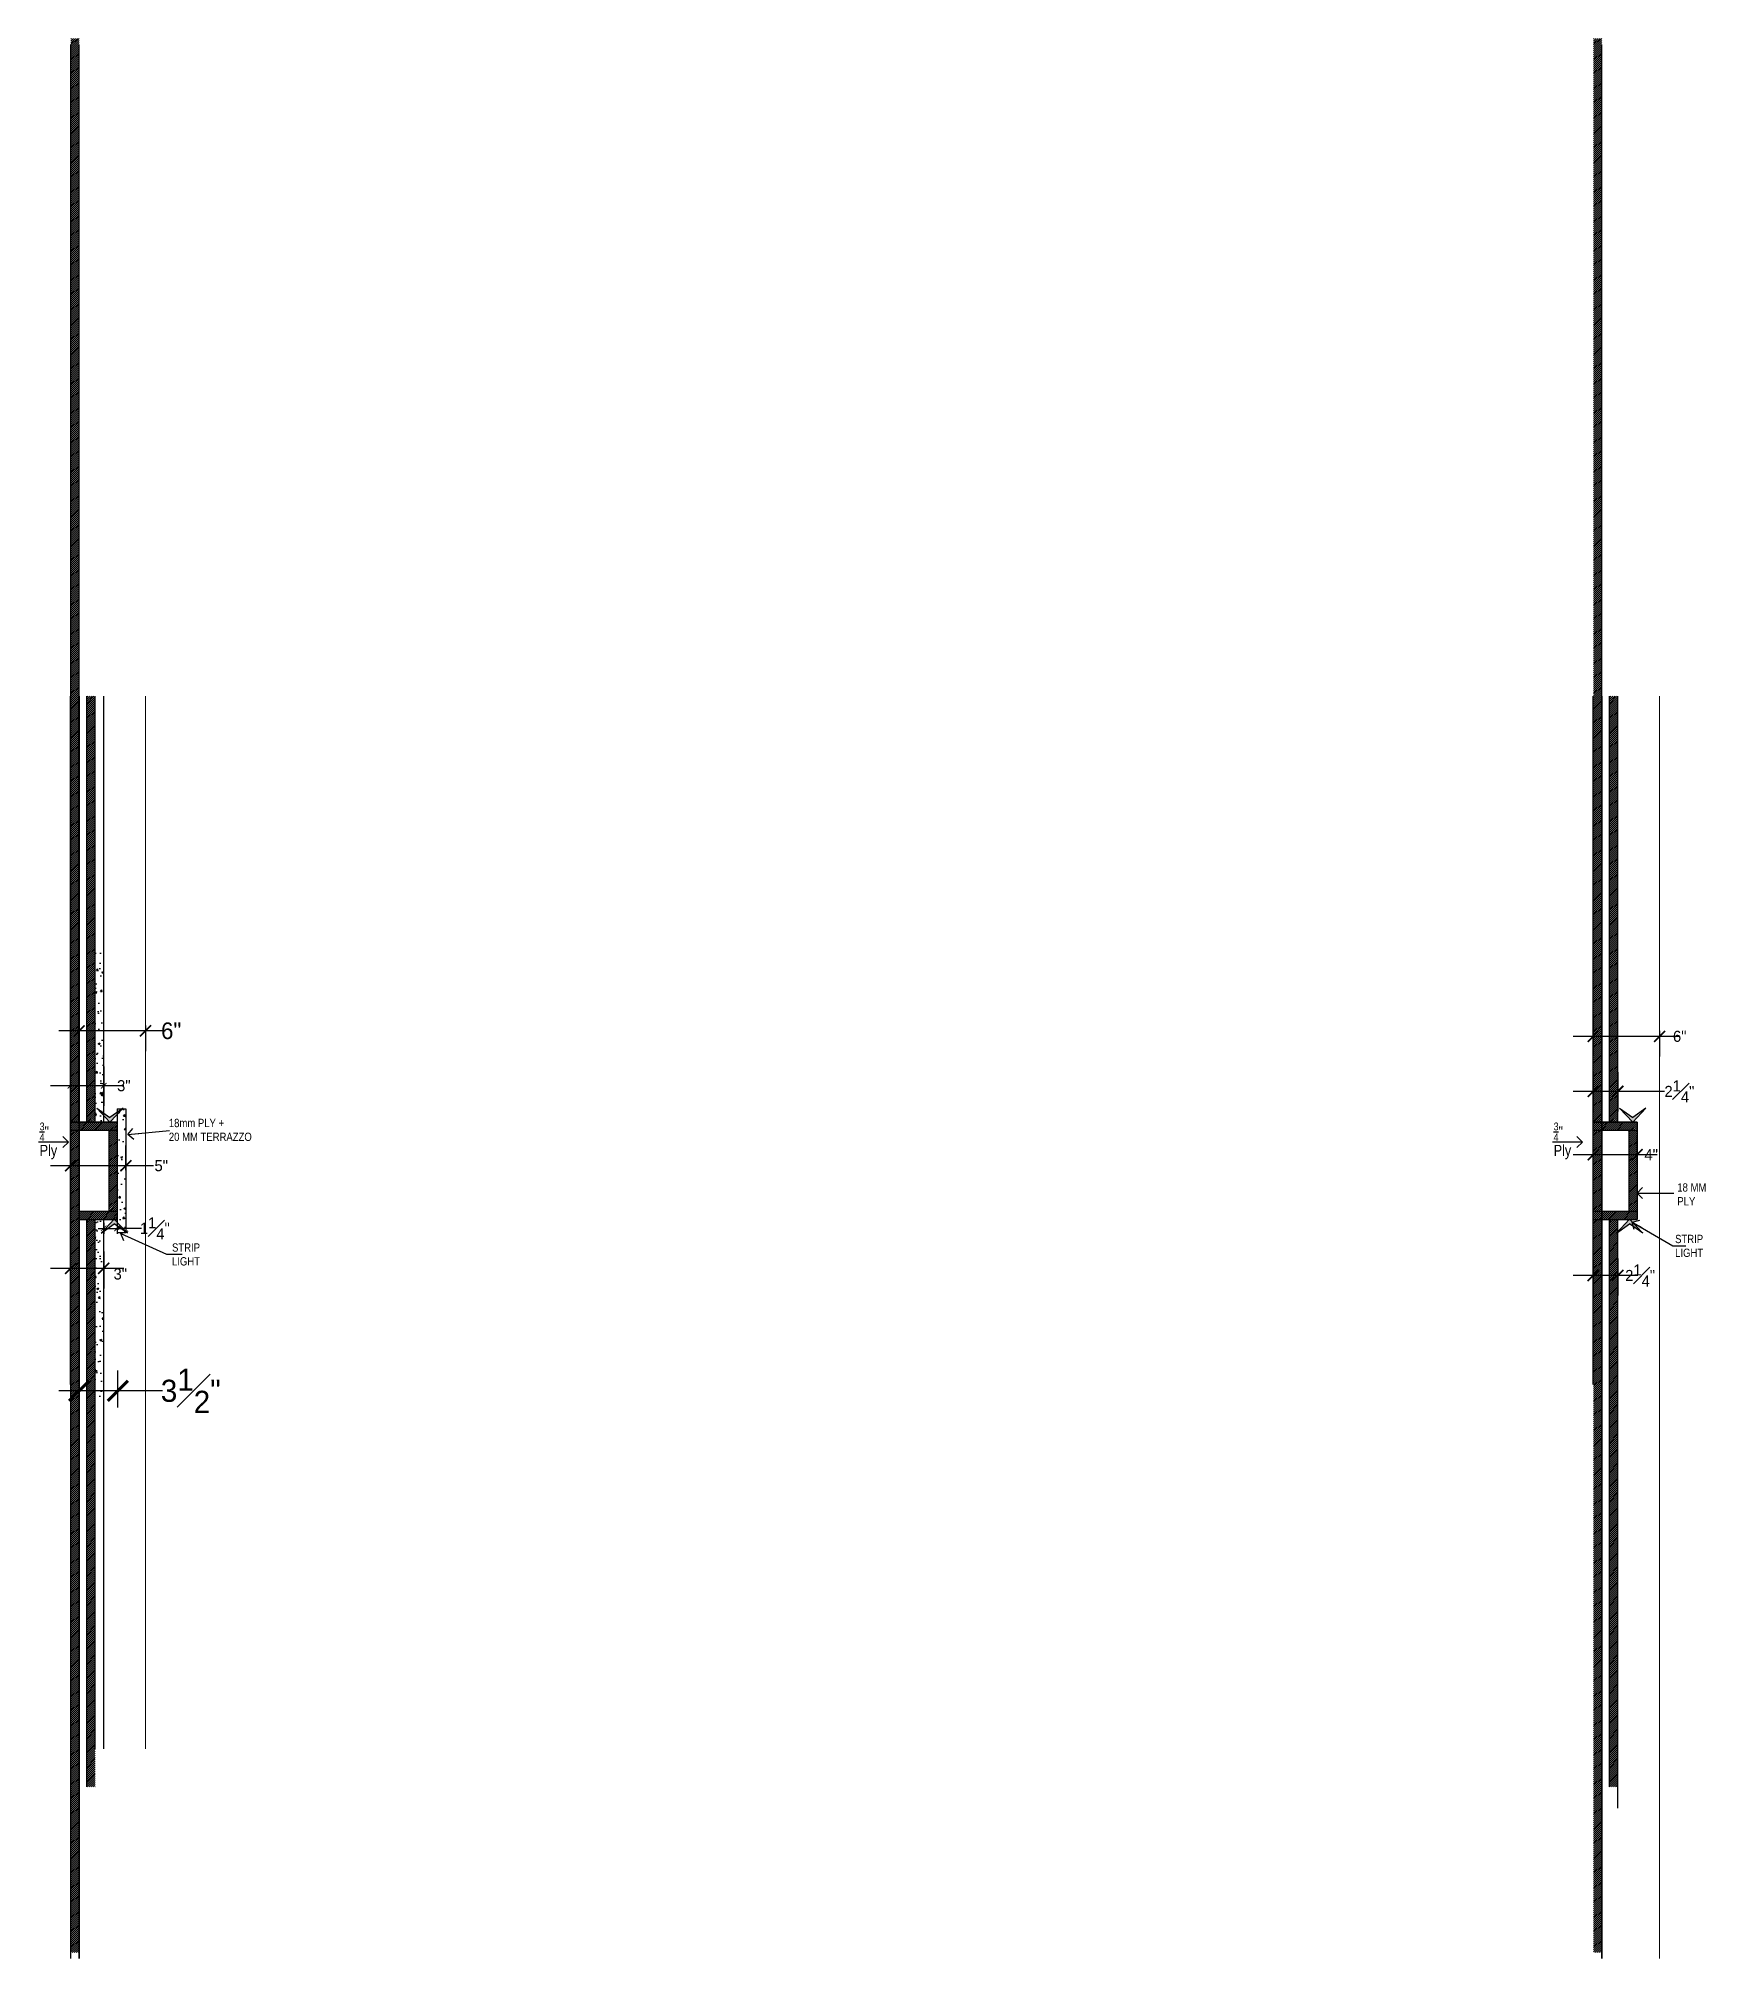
# Model space of a CAD drawing. Header units: inches. Extents: x -109431 to 29005, y -34715 to -1756.
# Drawn here: x -39929.7 to -39779, y -12282.8 to -12109.2 of the extents above; entities that cross this region are included whole.
import ezdxf

# ---------------------------------------------------------------- set-up
doc = ezdxf.new("R2010")
doc.units = ezdxf.units.IN
doc.header["$LTSCALE"] = 0.05
doc.header["$MEASUREMENT"] = 0
doc.header["$PDMODE"] = 3
doc.header["$PDSIZE"] = -4
doc.linetypes.add('DASHED2', pattern=[0.375, 0.25, -0.125])
doc.layers.get('Defpoints').update_dxf_attribs({"linetype": 'DASHED2'})
for name, color, linetype in [('Civil Dimension - Text', 7, 'Continuous'), ('Flooring Hatch', 251, 'Continuous'), ('FURNIITURE', 6, 'Continuous'), ('Furniture text & dimension', 7, 'Continuous'), ('text', 4, 'Continuous')]:
    doc.layers.add(name, color=color, linetype=linetype)
doc.layers.add('FURNITURE', color=1, linetype='Continuous', lineweight=18)
doc.layers.add('hatch', color=7, linetype='Continuous', lineweight=25)
doc.styles.add('9-128OF1-4', font='ARIALN.TTF', dxfattribs={"height": 3.0792})
doc.styles.add('ARIAL1', font='romans.shx', dxfattribs={"width": 0.85})
doc.styles.add('style2', font='stylu.ttf')
doc.dimstyles.new('DIM 1-4', dxfattribs={"dimtxt": 3.0792, "dimasz": 1.82, "dimexe": 1.82, "dimexo": 0, "dimgap": 0.09, "dimtad": 0, "dimzin": 0, "dimdsep": 46, "dimlunit": 4, "dimtxsty": '9-128OF1-4', "dimblk": 'ARCHTICK', "dimcen": 1.8125, "dimdle": 1.82, "dimclrd": 8, "dimclre": 8, "dimadec": 0, "dimazin": 0, "dimtfac": 1, "dimtofl": 0, "dimtmove": 0, "dimatfit": 3, "dimldrblk": 'OPEN90', "dimfxl": 1, "dimtolj": 1, "dimtzin": 0, "dimlwd": -1, "dimarcsym": 0})
pattern_1 = [(45, (30167.59122, -2386.82025), (-0.08838834765, 0.08838834765), [])]
pattern_2 = [(45, (30167.09122, -2386.82025), (-0.08838834765, 0.08838834765), [])]
pattern_3 = [(50, (30167.0912, -2386.8202), (1.793150457, -0.156880337), [0.1875, -2.0625]), (355, (30167.0912, -2386.8202), (-0.346878334, 1.880480334), [0.15, -1.65]), (100.4514445, (30167.2406, -2386.8333), (1.446272117, 1.723599977), [0.15935048, -1.75285528]), (46.1842, (30167.0912, -2386.3202), (2.66810333, -0.4137982), [0.28125, -3.09375]), (96.6356355, (30167.3136, -2386.3547), (2.33665486, 2.4352965), [0.23902586, -2.6292844]), (351.184164, (30167.0912, -2386.3202), (2.33665486, 2.4352965), [0.225, -2.475]), (21, (30167.3412, -2386.4452), (1.49226763, -1.006547227), [0.1875, -2.0625]), (326, (30167.3412, -2386.4452), (0.60828833, 1.812875113), [0.15, -1.65]), (71.4514447, (30167.4656, -2386.5291), (2.10055594, 0.80632788), [0.159350475, -1.75285528]), (37.5, (30167.0912, -2386.82025), (0.0303996383, 0.8322346346), [0, -1.63, 0, -1.675, 0, -1.65625]), (7.5, (30167.0912, -2386.82025), (0.657673844, 0.98602928), [0, -0.955, 0, -1.5925, 0, -0.63125]), (327.5, (30166.5337, -2386.82025), (1.3345560904, -0.0563871793), [0, -0.625, 0, -1.95, 0, -2.5875]), (317.5, (30166.2837, -2386.8202), (1.457965423, 0.250262456), [0, -0.8125, 0, -1.295, 0, -1.8375])]
pattern_4 = [(45, (30305.20492, -2386.82025), (-0.08838834765, 0.08838834765), [])]
pattern_5 = [(45, (30304.70492, -2386.82025), (-0.08838834765, 0.08838834765), [])]

msp = doc.modelspace()

# ---------------------------------------------------------------- texts
at = {"layer": 'text', "ltscale": 50, "attachment_point": 1, "style": '9-128OF1-4'}
for s, width, insert, char_height in [('\\A1;{\\H0.7x;\\C30;\\c2254834;\\S3/4;\\H1.42857x;" \\PPly}', 455.5368202, (-39929.54144, -12207.23653), 1), ('{\\C32;\\c2648525;18mm PLY +\\P20 MM TERRAZZO}', 455.5368202, (-39917.86047, -12206.8995), 0.75), ('\\A1;{\\H0.7x;\\S3/4;}" \\PPly', 455.5368202, (-39792.70774, -12207.23653), 1), ('{\\C32;\\c2648525;18 MM\\PPLY}', 455.5368202, (-39781.52767, -12212.72657), 0.75), ('{\\C30;\\c2254834;STRIP\\PLIGHT}', 657.6176512, (-39917.574, -12218.15471), 0.75), ('{\\C30;\\c2254834;\\PSTRIP\\PLIGHT}', 657.6176512, (-39781.7266, -12216.13274), 0.75)]:
    msp.add_mtext_dynamic_manual_height_columns(s, width=width, gutter_width=15.396, heights=[0], dxfattribs=dict(at, insert=insert, char_height=char_height))

# ---------------------------------------------------------------- blocks, each defined once
blk = doc.blocks.new('_ArchTick')
at = {"color": 0, "const_width": 0.15}
blk.add_lwpolyline([(-0.5, -0.5), (0.5, 0.5)], dxfattribs=at)
blk = doc.blocks.new('*D798')
at = {"layer": 'Defpoints', "color": 0, "ltscale": 50, "transparency": 16777216}
for p in [(-39926.75, -12202.17), (-39923.75, -12202.17), (-39926.75, -12203.91)]:
    blk.add_point(p, dxfattribs=at)
at = {"layer": 'Furniture text & dimension', "color": 8, "lineweight": -2, "ltscale": 50, "transparency": 16777216}
for p, q in [((-39926.75, -12202.17), (-39926.75, -12205.73)), ((-39923.75, -12202.17), (-39923.75, -12205.73))]:
    blk.add_line(p, q, dxfattribs=at)
at = {"layer": 'Furniture text & dimension', "color": 8, "ltscale": 50, "transparency": 16777216}
for p, q in [((-39921.93, -12203.91), (-39928.57, -12203.91)), ((-39922.64, -12203.91), (-39923.75, -12203.91))]:
    blk.add_line(p, q, dxfattribs=at)
at = {"layer": 'Furniture text & dimension', "color": 8, "ltscale": 50, "transparency": 16777216, "xscale": 0.5, "yscale": 0.5, "zscale": 0.5, "rotation": 180}
blk.add_blockref('_ArchTick', (-39926.75, -12203.91), dxfattribs=at)
at = {"layer": 'Furniture text & dimension', "color": 8, "ltscale": 50, "transparency": 16777216, "xscale": 0.5, "yscale": 0.5, "zscale": 0.5}
blk.add_blockref('_ArchTick', (-39923.75, -12203.91), dxfattribs=at)
at = {"layer": 'Furniture text & dimension', "color": 0, "lineweight": 15, "ltscale": 50, "transparency": 16777216, "insert": (-39921.93, -12203.91), "char_height": 1, "attachment_point": 5, "style": 'style2'}
blk.add_mtext('\\A1;3"', dxfattribs=at)
blk = doc.blocks.new('_Open90')
at = {"color": 0, "linetype": 'ByBlock', "lineweight": -2}
for p, q in [((0, 0), (-1, 0)), ((-0.5, 0.5), (0, 0)), ((0, 0), (-0.5, -0.5))]:
    blk.add_line(p, q, dxfattribs=at)
blk = doc.blocks.new('adwawd')
at = {"layer": 'Flooring Hatch', "ltscale": 50, "true_color": 0xcd6928}
h = blk.add_hatch(color=32, dxfattribs=at)
h.dxf.hatch_style = 1
h.paths.add_polyline_path([(-77941.34, -7094.04), (-77946.01, -7099.05), (-77941.34, -7095.73), (-77936.68, -7099.05)])
at = {"layer": 'Civil Dimension - Text', "color": 2, "ltscale": 50}
for p, q in [((-77941.34, -7094.04), (-77946.01, -7099.05)), ((-77946.01, -7099.05), (-77941.34, -7095.73)), ((-77941.34, -7094.04), (-77936.68, -7099.05)), ((-77936.68, -7099.05), (-77941.34, -7095.73))]:
    blk.add_line(p, q, dxfattribs=at)
blk = doc.blocks.new('*D799')
at = {"layer": 'Defpoints', "color": 0, "ltscale": 50, "transparency": 16777216}
for p in [(-39926.75, -12211.14), (-39926.75, -12211.54), (-39921.75, -12211.54)]:
    blk.add_point(p, dxfattribs=at)
at = {"layer": 'Furniture text & dimension', "color": 8, "lineweight": -2, "ltscale": 50, "transparency": 16777216}
for p, q in [((-39926.75, -12211.54), (-39926.75, -12209.32)), ((-39921.75, -12211.54), (-39921.75, -12209.32))]:
    blk.add_line(p, q, dxfattribs=at)
at = {"layer": 'Furniture text & dimension', "color": 8, "ltscale": 50, "transparency": 16777216}
for p, q in [((-39919.93, -12211.14), (-39928.57, -12211.14)), ((-39919.24, -12211.14), (-39921.75, -12211.14))]:
    blk.add_line(p, q, dxfattribs=at)
at = {"layer": 'Furniture text & dimension', "color": 8, "ltscale": 50, "transparency": 16777216, "rotation": 180}
blk.add_blockref('_ArchTick', (-39926.75, -12211.14), dxfattribs=at)
at = {"layer": 'Furniture text & dimension', "color": 8, "ltscale": 50, "transparency": 16777216}
blk.add_blockref('_ArchTick', (-39921.75, -12211.14), dxfattribs=at)
at = {"layer": 'Furniture text & dimension', "color": 0, "lineweight": 15, "ltscale": 50, "transparency": 16777216, "insert": (-39918.55, -12211.14), "char_height": 1, "attachment_point": 5, "style": 'style2'}
blk.add_mtext('\\A1;5"', dxfattribs=at)
blk = doc.blocks.new('*D800')
at = {"layer": 'Defpoints', "color": 0, "ltscale": 50, "transparency": 16777216}
for p in [(-39925.97, -12231.48), (-39925.97, -12232.99), (-39922.47, -12232.99)]:
    blk.add_point(p, dxfattribs=at)
at = {"layer": 'Furniture text & dimension', "color": 8, "lineweight": -2, "ltscale": 50, "transparency": 16777216}
for p, q in [((-39925.97, -12232.99), (-39925.97, -12229.66)), ((-39922.47, -12232.99), (-39922.47, -12229.66))]:
    blk.add_line(p, q, dxfattribs=at)
at = {"layer": 'Furniture text & dimension', "color": 8, "ltscale": 50, "transparency": 16777216}
for p, q in [((-39920.65, -12231.48), (-39927.79, -12231.48)), ((-39918.43, -12231.48), (-39922.47, -12231.48))]:
    blk.add_line(p, q, dxfattribs=at)
at = {"layer": 'Furniture text & dimension', "color": 8, "ltscale": 50, "transparency": 16777216, "xscale": 1.82, "yscale": 1.82, "zscale": 1.82, "rotation": 180}
blk.add_blockref('_ArchTick', (-39925.97, -12231.48), dxfattribs=at)
at = {"layer": 'Furniture text & dimension', "color": 8, "ltscale": 50, "transparency": 16777216, "xscale": 1.82, "yscale": 1.82, "zscale": 1.82}
blk.add_blockref('_ArchTick', (-39922.47, -12231.48), dxfattribs=at)
at = {"layer": 'Furniture text & dimension', "color": 0, "lineweight": 15, "ltscale": 50, "transparency": 16777216, "insert": (-39915.88, -12231.48), "char_height": 2, "attachment_point": 5, "style": 'style2'}
blk.add_mtext('\\A1;3{\\H1x;\\S1#2;}"', dxfattribs=at)
blk = doc.blocks.new('*D801')
at = {"layer": 'Defpoints', "color": 0, "ltscale": 50, "transparency": 16777216}
for p in [(-39926.75, -12218.88), (-39923.75, -12218.88), (-39926.75, -12220.42)]:
    blk.add_point(p, dxfattribs=at)
at = {"layer": 'Furniture text & dimension', "color": 8, "lineweight": -2, "ltscale": 50, "transparency": 16777216}
for p, q in [((-39926.75, -12218.88), (-39926.75, -12222.24)), ((-39923.75, -12218.88), (-39923.75, -12222.24))]:
    blk.add_line(p, q, dxfattribs=at)
at = {"layer": 'Furniture text & dimension', "color": 8, "ltscale": 50, "transparency": 16777216}
blk.add_line((-39921.93, -12220.42), (-39928.57, -12220.42), dxfattribs=at)
at = {"layer": 'Furniture text & dimension', "color": 8, "ltscale": 50, "transparency": 16777216, "rotation": 180}
blk.add_blockref('_ArchTick', (-39926.75, -12220.42), dxfattribs=at)
at = {"layer": 'Furniture text & dimension', "color": 8, "ltscale": 50, "transparency": 16777216}
blk.add_blockref('_ArchTick', (-39923.75, -12220.42), dxfattribs=at)
at = {"layer": 'Furniture text & dimension', "color": 0, "lineweight": 15, "ltscale": 50, "transparency": 16777216, "insert": (-39922.25, -12220.93), "char_height": 1, "attachment_point": 5, "style": 'style2'}
blk.add_mtext('\\A1;3"', dxfattribs=at)
blk = doc.blocks.new('*D803')
at = {"layer": 'Defpoints', "color": 0, "ltscale": 50, "transparency": 16777216}
for p in [(-39925.97, -12197), (-39925.97, -12198.95), (-39919.97, -12198.45)]:
    blk.add_point(p, dxfattribs=at)
at = {"layer": 'Furniture text & dimension', "color": 8, "lineweight": -2, "ltscale": 50, "transparency": 16777216}
for p, q in [((-39925.97, -12197), (-39925.97, -12200.77)), ((-39919.97, -12198.45), (-39919.97, -12200.77))]:
    blk.add_line(p, q, dxfattribs=at)
at = {"layer": 'Furniture text & dimension', "color": 8, "ltscale": 50, "transparency": 16777216}
for p, q in [((-39918.15, -12198.95), (-39927.79, -12198.95)), ((-39918.65, -12198.95), (-39919.97, -12198.95))]:
    blk.add_line(p, q, dxfattribs=at)
at = {"layer": 'Furniture text & dimension', "color": 8, "ltscale": 50, "transparency": 16777216, "rotation": 180}
blk.add_blockref('_ArchTick', (-39925.97, -12198.95), dxfattribs=at)
at = {"layer": 'Furniture text & dimension', "color": 8, "ltscale": 50, "transparency": 16777216}
blk.add_blockref('_ArchTick', (-39919.97, -12198.95), dxfattribs=at)
at = {"layer": 'Furniture text & dimension', "color": 0, "lineweight": 15, "ltscale": 50, "transparency": 16777216, "insert": (-39917.65, -12198.95), "char_height": 1, "attachment_point": 5, "style": 'style2'}
blk.add_mtext('\\A1;{\\H1.5x;6"}', dxfattribs=at)
blk = doc.blocks.new('*D804')
at = {"layer": 'Defpoints', "color": 0, "ltscale": 50, "transparency": 16777216}
for p in [(-39923.75, -12216.29), (-39922.53, -12216.29), (-39922.53, -12216.8)]:
    blk.add_point(p, dxfattribs=at)
at = {"layer": 'Furniture text & dimension', "color": 8, "ltscale": 50, "transparency": 16777216}
for p, q in [((-39924.25, -12216.8), (-39922.03, -12216.8)), ((-39920.33, -12216.8), (-39922.53, -12216.8))]:
    blk.add_line(p, q, dxfattribs=at)
at = {"layer": 'Furniture text & dimension', "color": 8, "lineweight": -2, "ltscale": 50, "transparency": 16777216}
for p, q in [((-39923.75, -12216.29), (-39923.75, -12217.3)), ((-39922.53, -12216.29), (-39922.53, -12217.3))]:
    blk.add_line(p, q, dxfattribs=at)
at = {"layer": 'Furniture text & dimension', "color": 8, "ltscale": 50, "transparency": 16777216, "xscale": 0.5, "yscale": 0.5, "zscale": 0.5, "rotation": 180}
blk.add_blockref('_ArchTick', (-39923.75, -12216.8), dxfattribs=at)
at = {"layer": 'Furniture text & dimension', "color": 8, "ltscale": 50, "transparency": 16777216, "xscale": 0.5, "yscale": 0.5, "zscale": 0.5}
blk.add_blockref('_ArchTick', (-39922.53, -12216.8), dxfattribs=at)
at = {"layer": 'Furniture text & dimension', "color": 0, "lineweight": 15, "ltscale": 50, "transparency": 16777216, "insert": (-39919.13, -12216.8), "char_height": 1, "attachment_point": 5, "style": 'style2'}
blk.add_mtext('\\A1;1{\\H1x;\\S1#4;}"', dxfattribs=at)
blk = doc.blocks.new('*D795')
at = {"layer": 'Defpoints', "color": 0, "ltscale": 50, "transparency": 16777216}
for p in [(-39789.13, -12202.69), (-39786.91, -12202.69), (-39789.13, -12204.42)]:
    blk.add_point(p, dxfattribs=at)
at = {"layer": 'Furniture text & dimension', "color": 8, "lineweight": -2, "ltscale": 50, "transparency": 16777216}
for p, q in [((-39789.13, -12202.69), (-39789.13, -12206.24)), ((-39786.91, -12202.69), (-39786.91, -12206.24))]:
    blk.add_line(p, q, dxfattribs=at)
at = {"layer": 'Furniture text & dimension', "color": 8, "ltscale": 50, "transparency": 16777216}
for p, q in [((-39785.09, -12204.42), (-39790.95, -12204.42)), ((-39782.69, -12204.42), (-39786.91, -12204.42))]:
    blk.add_line(p, q, dxfattribs=at)
at = {"layer": 'Furniture text & dimension', "color": 8, "ltscale": 50, "transparency": 16777216, "rotation": 180}
blk.add_blockref('_ArchTick', (-39789.13, -12204.42), dxfattribs=at)
at = {"layer": 'Furniture text & dimension', "color": 8, "ltscale": 50, "transparency": 16777216}
blk.add_blockref('_ArchTick', (-39786.91, -12204.42), dxfattribs=at)
at = {"layer": 'Furniture text & dimension', "color": 0, "lineweight": 15, "ltscale": 50, "transparency": 16777216, "insert": (-39781.34, -12204.42), "char_height": 1, "attachment_point": 5, "style": 'style2'}
blk.add_mtext('\\A1;2{\\H1x;\\S1#4;}"', dxfattribs=at)
blk = doc.blocks.new('*D796')
at = {"layer": 'Defpoints', "color": 0, "ltscale": 50, "transparency": 16777216}
for p in [(-39789.13, -12210.14), (-39789.13, -12210.53), (-39785.16, -12211.1)]:
    blk.add_point(p, dxfattribs=at)
at = {"layer": 'Furniture text & dimension', "color": 8, "lineweight": -2, "ltscale": 50, "transparency": 16777216}
for p, q in [((-39789.13, -12210.53), (-39789.13, -12208.32)), ((-39785.16, -12211.1), (-39785.16, -12208.32))]:
    blk.add_line(p, q, dxfattribs=at)
at = {"layer": 'Furniture text & dimension', "color": 8, "ltscale": 50, "transparency": 16777216}
blk.add_line((-39783.34, -12210.14), (-39790.95, -12210.14), dxfattribs=at)
at = {"layer": 'Furniture text & dimension', "color": 8, "ltscale": 50, "transparency": 16777216, "rotation": 180}
blk.add_blockref('_ArchTick', (-39789.13, -12210.14), dxfattribs=at)
at = {"layer": 'Furniture text & dimension', "color": 8, "ltscale": 50, "transparency": 16777216}
blk.add_blockref('_ArchTick', (-39785.16, -12210.14), dxfattribs=at)
at = {"layer": 'Furniture text & dimension', "color": 0, "lineweight": 15, "ltscale": 50, "transparency": 16777216, "insert": (-39783.89, -12210.14), "char_height": 1, "attachment_point": 5, "style": 'style2'}
blk.add_mtext('\\A1;4"', dxfattribs=at)
blk = doc.blocks.new('*D797')
at = {"layer": 'Defpoints', "color": 0, "ltscale": 50, "transparency": 16777216}
for p in [(-39789.13, -12219.51), (-39786.91, -12219.51), (-39789.13, -12221.06)]:
    blk.add_point(p, dxfattribs=at)
at = {"layer": 'Furniture text & dimension', "color": 8, "lineweight": -2, "ltscale": 50, "transparency": 16777216}
for p, q in [((-39789.13, -12219.51), (-39789.13, -12222.88)), ((-39786.91, -12219.51), (-39786.91, -12222.88))]:
    blk.add_line(p, q, dxfattribs=at)
at = {"layer": 'Furniture text & dimension', "color": 8, "ltscale": 50, "transparency": 16777216}
blk.add_line((-39785.09, -12221.06), (-39790.95, -12221.06), dxfattribs=at)
at = {"layer": 'Furniture text & dimension', "color": 8, "ltscale": 50, "transparency": 16777216, "rotation": 180}
blk.add_blockref('_ArchTick', (-39789.13, -12221.06), dxfattribs=at)
at = {"layer": 'Furniture text & dimension', "color": 8, "ltscale": 50, "transparency": 16777216}
blk.add_blockref('_ArchTick', (-39786.91, -12221.06), dxfattribs=at)
at = {"layer": 'Furniture text & dimension', "color": 0, "lineweight": 15, "ltscale": 50, "transparency": 16777216, "insert": (-39784.89, -12221.06), "char_height": 1, "attachment_point": 5, "style": 'style2'}
blk.add_mtext('\\A1;2{\\H1x;\\S1#4;}"', dxfattribs=at)
blk = doc.blocks.new('*D802')
at = {"layer": 'Defpoints', "color": 0, "ltscale": 50, "transparency": 16777216}
for p in [(-39789.13, -12197.5), (-39789.13, -12199.45), (-39783.13, -12198.95)]:
    blk.add_point(p, dxfattribs=at)
at = {"layer": 'Furniture text & dimension', "color": 8, "lineweight": -2, "ltscale": 50, "transparency": 16777216}
for p, q in [((-39789.13, -12197.5), (-39789.13, -12201.27)), ((-39783.13, -12198.95), (-39783.13, -12201.27))]:
    blk.add_line(p, q, dxfattribs=at)
at = {"layer": 'Furniture text & dimension', "color": 8, "ltscale": 50, "transparency": 16777216}
for p, q in [((-39781.31, -12199.45), (-39790.95, -12199.45)), ((-39782.01, -12199.45), (-39783.13, -12199.45))]:
    blk.add_line(p, q, dxfattribs=at)
at = {"layer": 'Furniture text & dimension', "color": 8, "ltscale": 50, "transparency": 16777216, "rotation": 180}
blk.add_blockref('_ArchTick', (-39789.13, -12199.45), dxfattribs=at)
at = {"layer": 'Furniture text & dimension', "color": 8, "ltscale": 50, "transparency": 16777216}
blk.add_blockref('_ArchTick', (-39783.13, -12199.45), dxfattribs=at)
at = {"layer": 'Furniture text & dimension', "color": 0, "lineweight": 15, "ltscale": 50, "transparency": 16777216, "insert": (-39781.31, -12199.45), "char_height": 1, "attachment_point": 5, "style": 'style2'}
blk.add_mtext('\\A1;6"', dxfattribs=at)

# ---------------------------------------------------------------- dimensions: what is measured, and where the dimension line sits
at = {"layer": 'Furniture text & dimension', "lineweight": 15, "ltscale": 50}
dim = msp.add_linear_dim(base=(-39925.96762, -12198.95398), p1=(-39919.96762, -12198.45464), p2=(-39925.96762, -12197.00295), text='{\\H1.5x;<>}', dimstyle='DIM 1-4', override={"dimtxt": 1, "dimasz": 1, "dimdec": 3, "dimtxsty": 'style2', "dimtdec": 3, "dimtmove": 1, "dimfxl": 0, "dimfrac": 1, "dimarcsym": 1}, dxfattribs=at)
dim.commit()
dim.dimension.update_dxf_attribs({"geometry": '*D803', "text_midpoint": (-39917.65027, -12198.95398), "dimtype": 160})
for base, p1, p2, override, picture, middle in [((-39789.13392, -12199.44772), (-39783.13392, -12198.94838), (-39789.13392, -12197.49669), {"dimtxt": 1, "dimasz": 1, "dimdec": 3, "dimtxsty": 'style2', "dimtdec": 3, "dimtmove": 1, "dimfxl": 0, "dimfrac": 1, "dimarcsym": 1}, '*D802', (-39781.31392, -12199.44772)), ((-39926.74762, -12203.90568), (-39923.74762, -12202.17199), (-39926.74762, -12202.17199), {"dimtxt": 1, "dimasz": 0.5, "dimdec": 3, "dimtxsty": 'style2', "dimtdec": 3, "dimtmove": 1, "dimfxl": 0, "dimfrac": 1, "dimarcsym": 1}, '*D798', (-39921.92762, -12203.90568)), ((-39789.13392, -12204.42157), (-39786.91392, -12202.68787), (-39789.13392, -12202.68787), {"dimtxt": 1, "dimasz": 1, "dimdec": 3, "dimtxsty": 'style2', "dimtdec": 3, "dimtmove": 1, "dimfxl": 0, "dimfrac": 1, "dimarcsym": 1}, '*D795', (-39781.33966, -12204.42157)), ((-39926.74762, -12211.14176), (-39921.74762, -12211.53938), (-39926.74762, -12211.53938), {"dimtxt": 1, "dimasz": 1, "dimdec": 3, "dimtxsty": 'style2', "dimtdec": 3, "dimtmove": 1, "dimfxl": 0, "dimfrac": 1, "dimarcsym": 1}, '*D799', (-39918.55049, -12211.14176)), ((-39789.13392, -12210.13648), (-39785.16392, -12211.10322), (-39789.13392, -12210.5341), {"dimtxt": 1, "dimasz": 1, "dimdec": 3, "dimtxsty": 'style2', "dimtdec": 3, "dimtmove": 1, "dimfxl": 0, "dimfrac": 1, "dimarcsym": 1}, '*D796', (-39783.89149, -12210.13648)), ((-39922.52762, -12216.80459), (-39923.74762, -12216.2875), (-39922.52762, -12216.2875), {"dimtxt": 1, "dimasz": 0.5, "dimexe": 0.5, "dimdec": 3, "dimtxsty": 'style2', "dimdle": 0.5, "dimtdec": 3, "dimtmove": 1, "dimfxl": 0, "dimfrac": 1, "dimarcsym": 1}, '*D804', (-39919.12861, -12216.80459)), ((-39926.74762, -12220.42444), (-39923.75264, -12218.88229), (-39926.74762, -12218.88229), {"dimtxt": 1, "dimasz": 1, "dimdec": 3, "dimtxsty": 'style2', "dimtdec": 3, "dimtmove": 1, "dimfxl": 0, "dimfrac": 1, "dimarcsym": 1}, '*D801', (-39922.24853, -12220.92978)), ((-39789.13392, -12221.05601), (-39786.91392, -12219.51386), (-39789.13392, -12219.51386), {"dimtxt": 1, "dimasz": 1, "dimdec": 3, "dimtxsty": 'style2', "dimtdec": 3, "dimtmove": 1, "dimfxl": 0, "dimfrac": 1, "dimarcsym": 1}, '*D797', (-39784.88991, -12221.05601)), ((-39925.96762, -12231.47671), (-39922.46762, -12232.98614), (-39925.96762, -12232.98614), {"dimtxt": 2, "dimdec": 3, "dimtxsty": 'style2', "dimtdec": 3, "dimtmove": 1, "dimfxl": 0, "dimfrac": 1, "dimarcsym": 1}, '*D800', (-39915.88122, -12231.47671))]:
    dim = msp.add_linear_dim(base=base, p1=p1, p2=p2, dimstyle='DIM 1-4', override=override, dxfattribs=at)
    dim.commit()
    dim.dimension.update_dxf_attribs({"geometry": picture, "text_midpoint": middle, "dimtype": 160})

# ---------------------------------------------------------------- hatches: boundary and pattern name
at = {"layer": 'hatch', "ltscale": 50}
h = msp.add_hatch(dxfattribs=at)
h.set_pattern_fill('ANSI31', color=36)
h.set_pattern_definition([(45, (30168.37122, -2386.82025), (-0.08838834765, 0.08838834765), [])])
h.paths.add_polyline_path([(-39925.96762, -12109.24378), (-39926.71762, -12109.24378), (-39926.71762, -12282.24378), (-39925.96762, -12282.24378)])
h = msp.add_hatch(dxfattribs=at)
h.set_pattern_fill('ANSI31', color=36)
h.set_pattern_definition([(45, (30305.98492, -2386.82025), (-0.08838834765, 0.08838834765), [])])
h.paths.add_polyline_path([(-39788.35392, -12109.24378), (-39789.10392, -12109.24378), (-39789.10392, -12282.24378), (-39788.35392, -12282.24378)])
h = msp.add_hatch(dxfattribs=at)
h.set_pattern_fill('ANSI31', color=36)
h.set_pattern_definition(pattern_2)
h.paths.add_polyline_path([(-39924.52762, -12168.69293), (-39925.27762, -12168.69293), (-39925.27762, -12207.2135), (-39924.52762, -12207.2135)])
h = msp.add_hatch(dxfattribs=at)
h.set_pattern_fill('ANSI31', color=36)
h.set_pattern_definition(pattern_5)
h.paths.add_polyline_path([(-39786.91392, -12168.69293), (-39787.66392, -12168.69293), (-39787.66392, -12207.2135), (-39786.91392, -12207.2135)])
h = msp.add_hatch(dxfattribs=at)
h.set_pattern_fill('AR-CONC', color=256, scale=0.25)
h.set_pattern_definition(pattern_3)
h.paths.add_polyline_path([(-39923.74762, -12191.72567), (-39924.52762, -12191.72567), (-39924.52762, -12207.2135), (-39923.74762, -12207.2135), (-39923.74762, -12206.72649), (-39924.48996, -12205.92819), (-39923.74762, -12206.45632)])
h = msp.add_hatch(dxfattribs=at)
h.set_pattern_fill('AR-CONC', color=256, scale=0.25)
h.set_pattern_definition(pattern_3)
h.paths.add_polyline_path([(-39921.74762, -12205.99728), (-39922.17235, -12205.99728), (-39922.52762, -12206.37933), (-39922.52762, -12216.78864), (-39922.17235, -12217.17069), (-39921.74762, -12217.17069)])
h = msp.add_hatch(dxfattribs=at)
h.set_pattern_fill('ANSI31', color=36)
h.set_pattern_definition(pattern_1)
h.paths.add_polyline_path([(-39922.52762, -12207.2135), (-39925.96762, -12207.2135), (-39925.96762, -12207.9635), (-39922.52762, -12207.9635)])
h = msp.add_hatch(dxfattribs=at)
h.set_pattern_fill('ANSI31', color=36)
h.set_pattern_definition(pattern_2)
h.paths.add_polyline_path([(-39922.52762, -12207.9635), (-39923.27762, -12207.9635), (-39923.27762, -12215.24249), (-39922.52762, -12215.24249)])
h = msp.add_hatch(dxfattribs=at)
h.set_pattern_fill('ANSI31', color=36)
h.set_pattern_definition(pattern_4)
h.paths.add_polyline_path([(-39785.16392, -12207.2135), (-39788.35392, -12207.2135), (-39788.35392, -12207.9635), (-39785.16392, -12207.9635)])
h = msp.add_hatch(dxfattribs=at)
h.set_pattern_fill('ANSI31', color=36)
h.set_pattern_definition([(45, (30304.45492, -2386.82025), (-0.08838834765, 0.08838834765), [])])
h.paths.add_polyline_path([(-39785.16392, -12207.9635), (-39785.91392, -12207.9635), (-39785.91392, -12215.24249), (-39785.16392, -12215.24249)])
h = msp.add_hatch(dxfattribs=at)
h.set_pattern_fill('ANSI31', color=36)
h.set_pattern_definition(pattern_1)
h.paths.add_polyline_path([(-39922.52762, -12215.24249), (-39925.96762, -12215.24249), (-39925.96762, -12215.99249), (-39922.83011, -12215.99249), (-39922.79903, -12215.95908), (-39922.76796, -12215.99249), (-39922.52762, -12215.99249)])
h = msp.add_hatch(dxfattribs=at)
h.set_pattern_fill('ANSI31', color=36)
h.set_pattern_definition(pattern_2)
h.paths.add_polyline_path([(-39924.52762, -12215.99249), (-39925.28264, -12215.99249), (-39925.28264, -12267.27319), (-39924.52762, -12267.27319)])
h = msp.add_hatch(dxfattribs=at)
h.set_pattern_fill('AR-CONC', color=256, scale=0.25)
h.set_pattern_definition(pattern_3)
h.paths.add_polyline_path([(-39923.74762, -12215.99249), (-39924.52762, -12215.99249), (-39924.52762, -12232.03244), (-39923.74762, -12232.03244)])
h = msp.add_hatch(dxfattribs=at)
h.set_pattern_fill('AR-CONC', color=256, scale=0.25)
h.set_pattern_definition(pattern_3)
h.paths.add_polyline_path([(-39923.74762, -12216.71165), (-39924.52762, -12217.26657), (-39924.52762, -12232.03244), (-39923.74762, -12232.03244)])
h = msp.add_hatch(dxfattribs=at)
h.set_pattern_fill('ANSI31', color=36)
h.set_pattern_definition(pattern_4)
h.paths.add_polyline_path([(-39785.16392, -12215.24249), (-39788.35392, -12215.24249), (-39788.35392, -12215.99249), (-39785.18534, -12215.99249), (-39785.15426, -12215.99249), (-39785.16392, -12215.99249)])
h = msp.add_hatch(dxfattribs=at)
h.set_pattern_fill('ANSI31', color=36)
h.set_pattern_definition(pattern_5)
h.paths.add_polyline_path([(-39786.91392, -12215.99249), (-39787.66894, -12215.99249), (-39787.66894, -12267.27319), (-39786.91392, -12267.27319)])

# ---------------------------------------------------------------- linework, layer by layer
at = {"layer": 'Civil Dimension - Text', "ltscale": 50}
for p, q in [((-39926.74762, -12207.2135), (-39923.25264, -12207.2135)), ((-39926.74762, -12207.2135), (-39922.52762, -12207.2135)), ((-39922.52762, -12207.2135), (-39926.74762, -12207.2135)), ((-39922.52762, -12207.9635), (-39926.74762, -12207.9635)), ((-39923.27762, -12207.9635), (-39923.27762, -12215.24249)), ((-39789.13392, -12207.2135), (-39786.38894, -12207.2135)), ((-39789.13392, -12207.2135), (-39785.16392, -12207.2135)), ((-39925.96762, -12215.24249), (-39922.52762, -12215.24249)), ((-39925.96762, -12215.99249), (-39922.52762, -12215.99249)), ((-39925.28264, -12267.27319), (-39925.28264, -12215.99249)), ((-39923.27762, -12215.9775), (-39923.27762, -12215.99249)), ((-39787.66894, -12267.27319), (-39787.66894, -12215.99249)), ((-39785.91392, -12215.9775), (-39785.91392, -12215.99249))]:
    msp.add_line(p, q, dxfattribs=at)
at = {"layer": 'FURNIITURE', "color": 36, "ltscale": 50}
for p, q in [((-39926.71762, -12282.80316), (-39926.71762, -12109.80316)), ((-39925.96762, -12282.80316), (-39925.96762, -12109.80316)), ((-39788.35392, -12282.80316), (-39788.35392, -12109.80316))]:
    msp.add_line(p, q, dxfattribs=at)
at = {"layer": 'FURNIITURE', "color": 242, "ltscale": 50, "true_color": 0xcd2027}
for p, q in [((-39926.74762, -12230.90651), (-39926.74762, -12168.69293)), ((-39925.99762, -12207.2135), (-39925.99762, -12168.69293)), ((-39925.96762, -12168.69293), (-39925.96762, -12282.80316)), ((-39925.27762, -12207.2135), (-39925.27762, -12168.69293)), ((-39924.52762, -12207.2135), (-39924.52762, -12168.69293)), ((-39923.74762, -12207.2135), (-39923.74762, -12168.69293)), ((-39789.13392, -12230.90651), (-39789.13392, -12168.69293)), ((-39788.35392, -12168.69293), (-39788.35392, -12282.80316)), ((-39787.66392, -12207.2135), (-39787.66392, -12168.69293)), ((-39786.91392, -12207.2135), (-39786.91392, -12168.69293)), ((-39922.52762, -12205.99728), (-39922.52762, -12217.17069)), ((-39922.52762, -12205.99728), (-39921.74762, -12205.99728)), ((-39921.74762, -12205.99728), (-39921.74762, -12217.17069)), ((-39785.16392, -12207.2135), (-39789.13392, -12207.2135)), ((-39785.16392, -12207.9635), (-39789.13392, -12207.9635)), ((-39785.91392, -12207.9635), (-39785.91392, -12215.24249)), ((-39785.16392, -12207.2135), (-39785.16392, -12215.99249)), ((-39924.52762, -12263.85041), (-39924.52762, -12215.99249)), ((-39923.74762, -12263.85041), (-39923.74762, -12215.99249)), ((-39789.13392, -12215.24249), (-39785.16392, -12215.24249)), ((-39789.13392, -12215.99249), (-39785.16392, -12215.99249)), ((-39786.91392, -12269.20138), (-39786.91392, -12215.99249)), ((-39922.52762, -12217.17069), (-39921.74762, -12217.17069))]:
    msp.add_line(p, q, dxfattribs=at)
at = {"layer": 'FURNITURE', "color": 244, "ltscale": 50, "true_color": 0x991b1e}
for p, q in [((-39919.96762, -12168.69293), (-39919.96762, -12263.85041)), ((-39783.13392, -12168.69293), (-39783.13392, -12282.80316))]:
    msp.add_line(p, q, dxfattribs=at)

# ---------------------------------------------------------------- block references
at = {"layer": 'Civil Dimension - Text', "xscale": -0.2553278660945312, "yscale": 0.2553278660945312, "zscale": 0.2553278660945312, "rotation": 180}
for p in [(-20022.59145, -14018.51426), (-19884.95893, -14018.51426)]:
    msp.add_blockref('adwawd', p, dxfattribs=at)
at = {"layer": 'Civil Dimension - Text', "xscale": 0.2553278660945312, "yscale": 0.2553278660945312, "zscale": 0.2553278660945312}
for p in [(-20022.20209, -10404.65371), (-19885.24482, -10404.65371)]:
    msp.add_blockref('adwawd', p, dxfattribs=at)

msp.set_redraw_order([(e.dxf.handle, doc.entitydb.next_handle()) for e in msp.query("TEXT MTEXT ATTDEF DIMENSION ARC_DIMENSION")])  # texts and dimensions are drawn at this point

# ---------------------------------------------------------------- leaders
at = {"layer": 'Civil Dimension - Text', "ltscale": 50}
for points, override in [([(-39921.56982, -12208.31648), (-39917.78945, -12207.96431)], {"dimtxt": 75, "dimasz": 1, "dimdec": 1, "dimlunit": 2, "dimtxsty": 'ARIAL1', "dimclrt": 256, "dimtdec": 1, "dimfxl": 0, "dimarcsym": 1}), ([(-39926.93705, -12209.00165), (-39929.65027, -12209.00165)], {"dimtxt": 75, "dimasz": 1, "dimdec": 1, "dimlunit": 2, "dimtxsty": 'ARIAL1', "dimclrt": 256, "dimtdec": 1, "dimfxl": 0, "dimarcsym": 1}), ([(-39790.10336, -12209.00165), (-39792.81657, -12209.00165)], {"dimtxt": 75, "dimasz": 1, "dimdec": 1, "dimlunit": 2, "dimtxsty": 'ARIAL1', "dimclrt": 256, "dimtdec": 1, "dimfxl": 0, "dimarcsym": 1}), ([(-39785.16392, -12213.61375), (-39781.84138, -12213.61374)], {"dimtxt": 75, "dimasz": 1, "dimgap": 0.09, "dimtad": 0, "dimdec": 1, "dimlunit": 2, "dimtxsty": 'ARIAL1', "dimclrt": 256, "dimtdec": 1, "dimfxl": 0, "dimarcsym": 1}), ([(-39785.60256, -12216.23032), (-39781.92786, -12218.38359), (-39780.7524, -12218.38359)], {"dimtxt": 75, "dimasz": 1, "dimdec": 1, "dimlunit": 2, "dimtxsty": 'ARIAL1', "dimclrt": 256, "dimtdec": 1, "dimfxl": 0, "dimarcsym": 1}), ([(-39922.18625, -12217.27621), (-39918.08414, -12219.13797), (-39916.65831, -12219.13797)], {"dimtxt": 75, "dimasz": 1, "dimdec": 1, "dimlunit": 2, "dimtxsty": 'ARIAL1', "dimclrt": 256, "dimtdec": 1, "dimfxl": 0, "dimarcsym": 1})]:
    msp.add_leader(points, dimstyle='DIM 1-4', override=override, dxfattribs=at)

doc.saveas('drawing.dxf')
